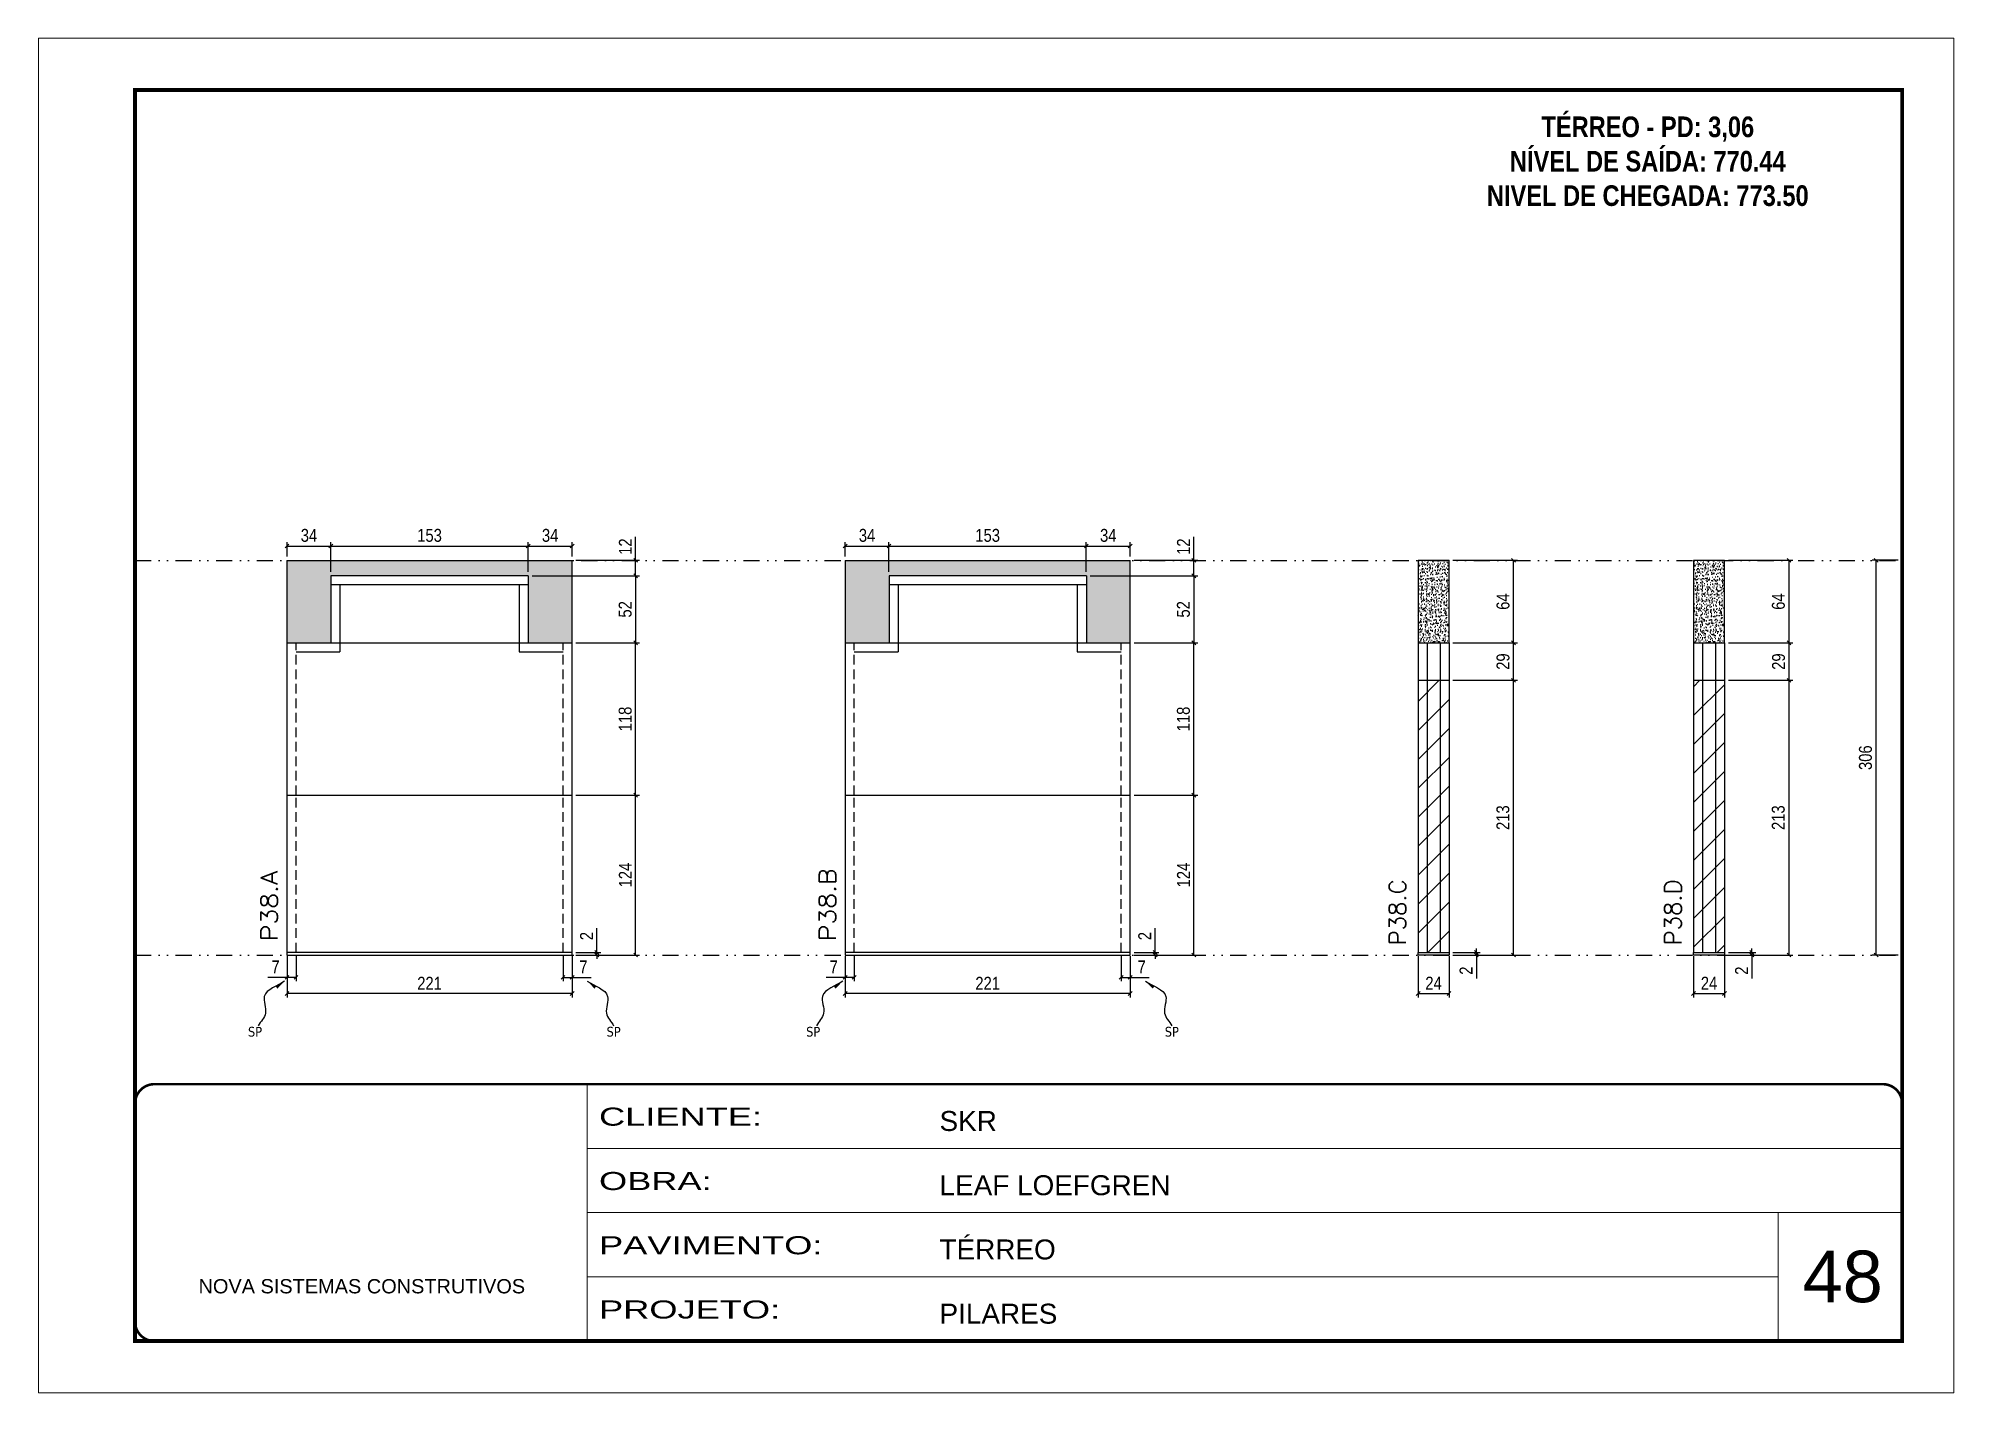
# Model space of a CAD drawing. Extents: x 14400 to 27878, y -21631 to 6985.
# Drawn here: x 19168 to 20653, y -6700 to -5650 of the extents above; entities that cross this region are included whole.
import ezdxf

# ---------------------------------------------------------------- set-up
doc = ezdxf.new("R2010")
doc.units = 0
for name, pattern in [('CONTINUO', [0]), ('DASHED', [0.75, 0.5, -0.25]), ('DIVIDE2', [0.625, 0.25, -0.125, 0, -0.125, 0, -0.125]), ('HIDDEN', [0.375, 0.25, -0.125])]:
    doc.linetypes.add(name, pattern=pattern)
for name, color, linetype, lineweight in [('CARIMBO', 255, 'Continuous', 9), ('Folhas', 255, 'Continuous', 9), ('Hachura', 251, 'Continuous', 9), ('SARRAFO DE PRESSAO', 251, 'DASHED', 9), ('Texto Seção', 7, 'Continuous', 15)]:
    doc.layers.add(name, color=color, linetype=linetype, lineweight=lineweight)
for name, color, linetype in [('COTA', 241, 'Continuous'), ('NOMENCLATURA', 7, 'Continuous'), ('Nível', 160, 'Continuous'), ('Painéis', 200, 'Continuous'), ('SARR_2.2x7', 40, 'Continuous'), ('Sarrafo de Pressão', 42, 'HIDDEN'), ('texto', 7, 'Continuous')]:
    doc.layers.add(name, color=color, linetype=linetype)
doc.styles.add('ARIAL', font='arial.ttf')
doc.styles.add('COTA TECNICA', font='techl___.ttf', dxfattribs={"height": 10})
doc.styles.add('COTA TECNICA-50', font='techl___.ttf', dxfattribs={"height": 10})
doc.styles.add('REGUA-120', font='ROMANS.shx', dxfattribs={"height": 15})
doc.styles.add('ROMANC', font='techb___.ttf', dxfattribs={"height": 2.5})
doc.styles.get("Standard").update_dxf_attribs({"font": 'arial.ttf'})
doc.styles.add('Tecnologia', font='')
doc.styles.get('Tecnologia').set_extended_font_data('Forgotten Futurist')
doc.dimstyles.new('COTA PAINEL-50', dxfattribs={"dimtxt": 10, "dimasz": 3, "dimexe": 3, "dimexo": 3, "dimgap": 3, "dimtad": 1, "dimdec": 1, "dimzin": 12, "dimdsep": 46, "dimtxsty": 'COTA TECNICA-50', "dimblk1": 'OBLIQUE', "dimblk2": 'OBLIQUE', "dimsah": 1, "dimcen": 0.9, "dimclrd": 4, "dimclre": 4, "dimclrt": 240, "dimadec": 1, "dimazin": 3, "dimtfac": 1, "dimtdec": 1, "dimtmove": 0, "dimatfit": 3, "dimfxl": 1, "dimtolj": 1, "dimtzin": 12, "dimarcsym": 0})
doc.dimstyles.new('PAINEL', dxfattribs={"dimtxt": 10, "dimasz": 3, "dimexe": 3, "dimexo": 3, "dimgap": 3, "dimtad": 1, "dimdec": 1, "dimzin": 12, "dimdsep": 46, "dimtxsty": 'COTA TECNICA', "dimblk1": 'OBLIQUE', "dimblk2": 'OBLIQUE', "dimsah": 1, "dimcen": 0.9, "dimclrd": 4, "dimclre": 4, "dimclrt": 240, "dimadec": 1, "dimazin": 3, "dimtfac": 1, "dimtdec": 1, "dimtmove": 0, "dimatfit": 3, "dimfxl": 1, "dimtolj": 1, "dimtzin": 12, "dimarcsym": 0})
doc.dimstyles.get("Standard").update_dxf_attribs({"dimtxt": 0.18, "dimasz": 0.18, "dimexe": 0.18, "dimexo": 0.0625, "dimgap": 0.09, "dimtad": 0, "dimtih": 1, "dimtoh": 1, "dimdec": 4, "dimzin": 0, "dimdsep": 46, "dimtxsty": 'Standard', "dimcen": 0.09, "dimadec": 0, "dimazin": 0, "dimtfac": 1, "dimtdec": 4, "dimtofl": 0, "dimtmove": 0, "dimatfit": 3, "dimfxl": 1, "dimtolj": 1, "dimtzin": 0, "dimarcsym": 0})

msp = doc.modelspace()

# ---------------------------------------------------------------- texts
at = {"layer": 'CARIMBO', "style": 'ARIAL'}
msp.add_text('48', height=40, dxfattribs=at).set_placement((20536.33, -6629.46))
at = {"layer": 'NOMENCLATURA', "color": 2, "insert": (20416.31, -5683.54), "char_height": 16, "attachment_point": 2, "style": 'ROMANC'}
msp.add_mtext_dynamic_manual_height_columns('\\PTÉRREO - PD: 3,06\\PNÍVEL DE SAÍDA: 770.44\\PNIVEL DE CHEGADA: 773.50', width=432.3511, gutter_width=1, heights=[0], dxfattribs=at)
at = {"layer": 'texto', "color": 0, "char_height": 7.5, "attachment_point": 5}
for insert in [(19336.5, -6419.81), (19614.52, -6419.81), (19769.24, -6419.81), (20047.27, -6419.81)]:
    msp.add_mtext('{\\fTahoma|b0|i0|c0|p34;\\C4;SP}', dxfattribs=dict(at, insert=insert))
at = {"layer": 'Texto Seção', "style": 'REGUA-120', "width": 1.1}
for s, p in [('P38.A', (19354.03, -6349.55)), ('P38.B', (19786.77, -6349.55))]:
    msp.add_text(s, height=13, rotation=90, dxfattribs=at).set_placement(p)
at = {"layer": 'Texto Seção', "char_height": 13, "width": 370.6998, "attachment_point": 7, "rotation": 90, "style": 'REGUA-120'}
for s, insert in [('P38.C', (20228.8, -6352.9)), ('P38.D', (20442.31, -6352.9))]:
    msp.add_mtext(s, dxfattribs=dict(at, insert=insert))

# ---------------------------------------------------------------- blocks, each defined once
blk = doc.blocks.new('9999999999')
at = {"color": 30, "linetype": 'CONTINUO'}
for p, q in [((98564.6, 34230.2), (98564.6, 34429.4)), ((98564.6, 34379.6), (99584, 34379.6)), ((98564.6, 34329.8), (99488, 34329.8)), ((99584, 34329.8), (99488, 34329.8)), ((99488, 34329.8), (99488, 34230.2)), ((98564.6, 34280), (99488, 34280))]:
    blk.add_line(p, q, dxfattribs=at)
at = {"color": 30, "linetype": 'CONTINUO', "const_width": 2}
blk.add_lwpolyline([(99584, 34230.2), (99584, 34414.4, 0.414214), (99569, 34429.4), (98229, 34429.4, 0.414214), (98214, 34414.4), (98214, 34245.2, 0.414214), (98229, 34230.2), (99584, 34230.2)], format="xyb", dxfattribs=at)
at = {"layer": 'Folhas'}
blk.add_lwpolyline([(98139, 34190.2), (99624, 34190.2), (99624, 35240.2), (98139, 35240.2)], close=True, dxfattribs=at)
at = {"layer": 'Folhas', "color": 30, "const_width": 3}
blk.add_lwpolyline([(98214, 34230.2), (99584, 34230.2), (99584, 35200.2), (98214, 35200.2)], close=True, dxfattribs=at)
at = {"color": 7, "linetype": 'Continuous', "ltscale": 5, "style": 'ARIAL'}
for s, height, p in [('SKR', 15.48, (98837.7, 34393.1)), ('LEAF LOEFGREN', 15.483, (98837.7, 34343.3)), ('TÉRREO', 15.48, (98837.7, 34293.5)), ('NOVA SISTEMAS CONSTRUTIVOS', 11.059, (98263.2, 34267.2)), ('PILARES', 15.48, (98837.7, 34243.7))]:
    blk.add_text(s, height=height, dxfattribs=at).set_placement(p)
at = {"layer": 'Folhas', "color": 7, "style": 'Tecnologia', "width": 1.5}
for s, p in [('CLIENTE:', (98573.7, 34397.2)), ('OBRA:', (98573.7, 34347.3)), ('PAVIMENTO:', (98573.7, 34297.5)), ('PROJETO:', (98573.7, 34247.7))]:
    blk.add_text(s, height=14, dxfattribs=at).set_placement(p)
blk = doc.blocks.new('_Oblique')
at = {"color": 0, "linetype": 'ByBlock', "lineweight": -2}
blk.add_line((-0.5, -0.5), (0.5, 0.5), dxfattribs=at)
blk = doc.blocks.new('*D2306')
at = {"layer": 'COTA', "color": 4, "lineweight": -2, "transparency": 16777216}
for p, q in [((20610.5, -6054.3), (20590.3, -6054.3)), ((20593.3, -6360.3), (20593.3, -6054.3)), ((20610.5, -6360.3), (20590.3, -6360.3))]:
    blk.add_line(p, q, dxfattribs=at)
at = {"layer": 'Defpoints', "color": 0, "transparency": 16777216}
for p in [(20593.3, -6054.3), (20613.5, -6054.3), (20613.5, -6360.3)]:
    blk.add_point(p, dxfattribs=at)
at = {"layer": 'COTA', "color": 4, "lineweight": -2, "transparency": 16777216, "xscale": 3, "yscale": 3, "zscale": 3}
for p, rotation in [((20593.3, -6054.3), 90), ((20593.3, -6360.3), 270)]:
    blk.add_blockref('_Oblique', p, dxfattribs=dict(at, rotation=rotation))
at = {"layer": 'COTA', "color": 240, "transparency": 16777216, "insert": (20585.1, -6207.3), "char_height": 10, "attachment_point": 5, "rotation": 90, "style": 'COTA TECNICA'}
blk.add_mtext('\\A1;306', dxfattribs=at)
blk = doc.blocks.new('*D2310')
at = {"layer": 'COTA', "color": 4, "lineweight": -2, "transparency": 16777216}
for p, q in [((20238.2, -6361.3), (20238.2, -6393.2)), ((20262.2, -6361.3), (20262.2, -6393.2)), ((20238.2, -6390.2), (20262.2, -6390.2))]:
    blk.add_line(p, q, dxfattribs=at)
at = {"layer": 'Defpoints', "color": 0, "transparency": 16777216}
for p in [(20238.2, -6358.3), (20262.2, -6358.3), (20262.2, -6390.2)]:
    blk.add_point(p, dxfattribs=at)
at = {"layer": 'COTA', "color": 4, "lineweight": -2, "transparency": 16777216, "xscale": 3, "yscale": 3, "zscale": 3, "rotation": 180}
blk.add_blockref('_Oblique', (20238.2, -6390.2), dxfattribs=at)
at = {"layer": 'COTA', "color": 4, "lineweight": -2, "transparency": 16777216, "xscale": 3, "yscale": 3, "zscale": 3}
blk.add_blockref('_Oblique', (20262.2, -6390.2), dxfattribs=at)
at = {"layer": 'COTA', "color": 240, "transparency": 16777216, "insert": (20250.2, -6382.1), "char_height": 10, "attachment_point": 5, "style": 'COTA TECNICA'}
blk.add_mtext('\\A1;24', dxfattribs=at)
blk = doc.blocks.new('*D2311')
at = {"layer": 'COTA', "color": 4, "lineweight": -2, "transparency": 16777216}
for p, q in [((20283.4, -6358.3), (20283.4, -6355.3)), ((20265.2, -6358.3), (20286.4, -6358.3)), ((20265.2, -6360.3), (20286.4, -6360.3)), ((20283.4, -6358.3), (20283.4, -6360.3)), ((20283.4, -6360.3), (20283.4, -6378.4))]:
    blk.add_line(p, q, dxfattribs=at)
at = {"layer": 'Defpoints', "color": 0, "transparency": 16777216}
for p in [(20262.2, -6358.3), (20262.2, -6360.3), (20283.4, -6358.3)]:
    blk.add_point(p, dxfattribs=at)
at = {"layer": 'COTA', "color": 4, "lineweight": -2, "transparency": 16777216, "xscale": 3, "yscale": 3, "zscale": 3}
for p, rotation in [((20283.4, -6358.3), 270), ((20283.4, -6360.3), 90)]:
    blk.add_blockref('_Oblique', p, dxfattribs=dict(at, rotation=rotation))
at = {"layer": 'COTA', "color": 240, "transparency": 16777216, "insert": (20275.4, -6372.4), "char_height": 10, "attachment_point": 5, "rotation": 90, "style": 'COTA TECNICA-50'}
blk.add_mtext('\\A1;2', dxfattribs=at)
blk = doc.blocks.new('*D2312')
at = {"layer": 'COTA', "color": 4, "lineweight": -2, "transparency": 16777216}
for p, q in [((20265.2, -6147.3), (20315.2, -6147.3)), ((20312.2, -6360.3), (20312.2, -6147.3)), ((20265.2, -6360.3), (20315.2, -6360.3))]:
    blk.add_line(p, q, dxfattribs=at)
at = {"layer": 'Defpoints', "color": 0, "transparency": 16777216}
for p in [(20262.2, -6147.3), (20312.2, -6147.3), (20262.2, -6360.3)]:
    blk.add_point(p, dxfattribs=at)
at = {"layer": 'COTA', "color": 4, "lineweight": -2, "transparency": 16777216, "xscale": 3, "yscale": 3, "zscale": 3}
for p, rotation in [((20312.2, -6147.3), 90), ((20312.2, -6360.3), 270)]:
    blk.add_blockref('_Oblique', p, dxfattribs=dict(at, rotation=rotation))
at = {"layer": 'COTA', "color": 240, "transparency": 16777216, "insert": (20304, -6253.8), "char_height": 10, "attachment_point": 5, "rotation": 90, "style": 'COTA TECNICA-50'}
blk.add_mtext('\\A1;213', dxfattribs=at)
blk = doc.blocks.new('*D2324')
at = {"layer": 'COTA', "color": 4, "lineweight": -2, "transparency": 16777216}
for p, q in [((20265.2, -6054.3), (20315.2, -6054.3)), ((20312.2, -6118.3), (20312.2, -6054.3)), ((20265.2, -6118.3), (20315.2, -6118.3))]:
    blk.add_line(p, q, dxfattribs=at)
at = {"layer": 'Defpoints', "color": 0, "transparency": 16777216}
for p in [(20262.2, -6054.3), (20312.2, -6054.3), (20262.2, -6118.3)]:
    blk.add_point(p, dxfattribs=at)
at = {"layer": 'COTA', "color": 4, "lineweight": -2, "transparency": 16777216, "xscale": 3, "yscale": 3, "zscale": 3}
for p, rotation in [((20312.2, -6054.3), 90), ((20312.2, -6118.3), 270)]:
    blk.add_blockref('_Oblique', p, dxfattribs=dict(at, rotation=rotation))
at = {"layer": 'COTA', "color": 240, "transparency": 16777216, "insert": (20304.1, -6086.3), "char_height": 10, "attachment_point": 5, "rotation": 90, "style": 'COTA TECNICA'}
blk.add_mtext('\\A1;64', dxfattribs=at)
blk = doc.blocks.new('*D2313')
at = {"layer": 'COTA', "color": 4, "lineweight": -2, "transparency": 16777216}
for p, q in [((19794, -6361.3), (19794, -6393.2)), ((20015, -6361.3), (20015, -6393.2)), ((20015, -6390.2), (19794, -6390.2))]:
    blk.add_line(p, q, dxfattribs=at)
at = {"layer": 'Defpoints', "color": 0, "transparency": 16777216}
for p in [(19794, -6358.3), (20015, -6358.3), (19794, -6390.2)]:
    blk.add_point(p, dxfattribs=at)
at = {"layer": 'COTA', "color": 4, "lineweight": -2, "transparency": 16777216, "xscale": 3, "yscale": 3, "zscale": 3, "rotation": 180}
blk.add_blockref('_Oblique', (19794, -6390.2), dxfattribs=at)
at = {"layer": 'COTA', "color": 4, "lineweight": -2, "transparency": 16777216, "xscale": 3, "yscale": 3, "zscale": 3}
blk.add_blockref('_Oblique', (20015, -6390.2), dxfattribs=at)
at = {"layer": 'COTA', "color": 240, "transparency": 16777216, "insert": (19904.5, -6382.2), "char_height": 10, "attachment_point": 5, "style": 'COTA TECNICA'}
blk.add_mtext('\\A1;221', dxfattribs=at)
blk = doc.blocks.new('*D2314')
at = {"layer": 'COTA', "color": 4, "lineweight": -2, "transparency": 16777216}
for p, q in [((20008, -6361.3), (20008, -6380.6)), ((20015, -6363.3), (20015, -6380.6)), ((20008, -6377.6), (20015, -6377.6)), ((20015, -6377.6), (20029.8, -6377.6))]:
    blk.add_line(p, q, dxfattribs=at)
at = {"layer": 'Defpoints', "color": 0, "transparency": 16777216}
for p in [(20008, -6358.3), (20015, -6360.3), (20015, -6377.6)]:
    blk.add_point(p, dxfattribs=at)
at = {"layer": 'COTA', "color": 4, "lineweight": -2, "transparency": 16777216, "xscale": 3, "yscale": 3, "zscale": 3, "rotation": 180}
blk.add_blockref('_Oblique', (20008, -6377.6), dxfattribs=at)
at = {"layer": 'COTA', "color": 4, "lineweight": -2, "transparency": 16777216, "xscale": 3, "yscale": 3, "zscale": 3}
blk.add_blockref('_Oblique', (20015, -6377.6), dxfattribs=at)
at = {"layer": 'COTA', "color": 240, "transparency": 16777216, "insert": (20023.9, -6369.5), "char_height": 10, "attachment_point": 5, "style": 'COTA TECNICA-50'}
blk.add_mtext('\\A1;7', dxfattribs=at)
blk = doc.blocks.new('*D2315')
at = {"layer": 'COTA', "color": 4, "lineweight": -2, "transparency": 16777216}
for p, q in [((19794, -6363.3), (19794, -6380.6)), ((19801, -6361.3), (19801, -6380.6)), ((19794, -6377.6), (19779.3, -6377.6)), ((19801, -6377.6), (19794, -6377.6))]:
    blk.add_line(p, q, dxfattribs=at)
at = {"layer": 'Defpoints', "color": 0, "transparency": 16777216}
for p in [(19794, -6360.3), (19801, -6358.3), (19794, -6377.6)]:
    blk.add_point(p, dxfattribs=at)
at = {"layer": 'COTA', "color": 4, "lineweight": -2, "transparency": 16777216, "xscale": 3, "yscale": 3, "zscale": 3, "rotation": 180}
blk.add_blockref('_Oblique', (19794, -6377.6), dxfattribs=at)
at = {"layer": 'COTA', "color": 4, "lineweight": -2, "transparency": 16777216, "xscale": 3, "yscale": 3, "zscale": 3}
blk.add_blockref('_Oblique', (19801, -6377.6), dxfattribs=at)
at = {"layer": 'COTA', "color": 240, "transparency": 16777216, "insert": (19785.2, -6369.5), "char_height": 10, "attachment_point": 5, "style": 'COTA TECNICA-50'}
blk.add_mtext('\\A1;7', dxfattribs=at)
blk = doc.blocks.new('*D2316')
at = {"layer": 'COTA', "color": 4, "lineweight": -2, "transparency": 16777216}
for p, q in [((20034.3, -6358.3), (20034.3, -6339.5)), ((20018, -6358.3), (20037.3, -6358.3)), ((20018, -6360.3), (20037.3, -6360.3)), ((20034.3, -6360.3), (20034.3, -6358.3)), ((20034.3, -6360.3), (20034.3, -6363.3))]:
    blk.add_line(p, q, dxfattribs=at)
at = {"layer": 'Defpoints', "color": 0, "transparency": 16777216}
for p in [(20015, -6358.3), (20015, -6360.3), (20034.3, -6360.3)]:
    blk.add_point(p, dxfattribs=at)
at = {"layer": 'COTA', "color": 4, "lineweight": -2, "transparency": 16777216, "xscale": 3, "yscale": 3, "zscale": 3}
for p, rotation in [((20034.3, -6358.3), 270), ((20034.3, -6360.3), 90)]:
    blk.add_blockref('_Oblique', p, dxfattribs=dict(at, rotation=rotation))
at = {"layer": 'COTA', "color": 240, "transparency": 16777216, "insert": (20026.3, -6345.6), "char_height": 10, "attachment_point": 5, "rotation": 90, "style": 'COTA TECNICA-50'}
blk.add_mtext('\\A1;2', dxfattribs=at)
blk = doc.blocks.new('*D2325')
at = {"layer": 'COTA', "color": 4, "linetype": 'ByBlock', "lineweight": -2, "transparency": 16777216}
for p, q in [((20018, -6236.3), (20067.4, -6236.3)), ((20064.4, -6360.3), (20064.4, -6236.3)), ((20018, -6360.3), (20067.4, -6360.3))]:
    blk.add_line(p, q, dxfattribs=at)
at = {"layer": 'Defpoints', "color": 0, "linetype": 'ByBlock', "transparency": 16777216}
for p in [(20015, -6236.3), (20064.4, -6236.3), (20015, -6360.3)]:
    blk.add_point(p, dxfattribs=at)
at = {"layer": 'COTA', "color": 4, "linetype": 'ByBlock', "lineweight": -2, "transparency": 16777216, "xscale": 3, "yscale": 3, "zscale": 3}
for p, rotation in [((20064.4, -6236.3), 90), ((20064.4, -6360.3), 270)]:
    blk.add_blockref('_Oblique', p, dxfattribs=dict(at, rotation=rotation))
at = {"layer": 'COTA', "color": 240, "linetype": 'ByBlock', "transparency": 16777216, "insert": (20056.3, -6298.3), "char_height": 10, "attachment_point": 5, "rotation": 90, "style": 'COTA TECNICA'}
blk.add_mtext('\\A1;124', dxfattribs=at)
blk = doc.blocks.new('*D2326')
at = {"layer": 'COTA', "color": 4, "linetype": 'ByBlock', "lineweight": -2, "transparency": 16777216}
for p, q in [((20018, -6236.3), (20067.4, -6236.3)), ((20064.4, -6360.3), (20064.4, -6236.3)), ((20018, -6360.3), (20067.4, -6360.3))]:
    blk.add_line(p, q, dxfattribs=at)
at = {"layer": 'Defpoints', "color": 0, "linetype": 'ByBlock', "transparency": 16777216}
for p in [(20015, -6236.3), (20064.4, -6236.3), (20015, -6360.3)]:
    blk.add_point(p, dxfattribs=at)
at = {"layer": 'COTA', "color": 4, "linetype": 'ByBlock', "lineweight": -2, "transparency": 16777216, "xscale": 3, "yscale": 3, "zscale": 3}
for p, rotation in [((20064.4, -6236.3), 90), ((20064.4, -6360.3), 270)]:
    blk.add_blockref('_Oblique', p, dxfattribs=dict(at, rotation=rotation))
at = {"layer": 'COTA', "color": 240, "linetype": 'ByBlock', "transparency": 16777216, "insert": (20056.3, -6298.3), "char_height": 10, "attachment_point": 5, "rotation": 90, "style": 'COTA TECNICA'}
blk.add_mtext('\\A1;124', dxfattribs=at)
blk = doc.blocks.new('*D2317')
at = {"layer": 'COTA', "color": 4, "lineweight": -2, "transparency": 16777216}
for p, q in [((19984, -6066.3), (20067.4, -6066.3)), ((20064.4, -6066.3), (20064.4, -6118.3)), ((20018, -6118.3), (20067.4, -6118.3))]:
    blk.add_line(p, q, dxfattribs=at)
at = {"layer": 'Defpoints', "color": 0, "transparency": 16777216}
for p in [(19981, -6066.3), (20015, -6118.3), (20064.4, -6118.3)]:
    blk.add_point(p, dxfattribs=at)
at = {"layer": 'COTA', "color": 4, "lineweight": -2, "transparency": 16777216, "xscale": 3, "yscale": 3, "zscale": 3}
for p, rotation in [((20064.4, -6066.3), 90), ((20064.4, -6118.3), 270)]:
    blk.add_blockref('_Oblique', p, dxfattribs=dict(at, rotation=rotation))
at = {"layer": 'COTA', "color": 240, "transparency": 16777216, "insert": (20056.3, -6092.3), "char_height": 10, "attachment_point": 5, "rotation": 90, "style": 'COTA TECNICA'}
blk.add_mtext('\\A1;52', dxfattribs=at)
blk = doc.blocks.new('*D2327')
at = {"layer": 'COTA', "color": 4, "lineweight": -2, "transparency": 16777216}
for p, q in [((20018, -6118.3), (20067.4, -6118.3)), ((20064.4, -6236.3), (20064.4, -6118.3)), ((20018, -6236.3), (20067.4, -6236.3))]:
    blk.add_line(p, q, dxfattribs=at)
at = {"layer": 'Defpoints', "color": 0, "transparency": 16777216}
for p in [(20015, -6118.3), (20064.4, -6118.3), (20015, -6236.3)]:
    blk.add_point(p, dxfattribs=at)
at = {"layer": 'COTA', "color": 4, "lineweight": -2, "transparency": 16777216, "xscale": 3, "yscale": 3, "zscale": 3}
for p, rotation in [((20064.4, -6118.3), 90), ((20064.4, -6236.3), 270)]:
    blk.add_blockref('_Oblique', p, dxfattribs=dict(at, rotation=rotation))
at = {"layer": 'COTA', "color": 240, "transparency": 16777216, "insert": (20056.3, -6177.3), "char_height": 10, "attachment_point": 5, "rotation": 90, "style": 'COTA TECNICA'}
blk.add_mtext('\\A1;118', dxfattribs=at)
blk = doc.blocks.new('*D2328')
at = {"layer": 'COTA', "color": 4, "lineweight": -2, "transparency": 16777216}
for p, q in [((20064.4, -6054.3), (20064.4, -6036)), ((20018, -6054.3), (20067.4, -6054.3)), ((20064.4, -6066.3), (20064.4, -6054.3)), ((19984, -6066.3), (20067.4, -6066.3))]:
    blk.add_line(p, q, dxfattribs=at)
at = {"layer": 'Defpoints', "color": 0, "transparency": 16777216}
for p in [(20015, -6054.3), (20064.4, -6054.3), (19981, -6066.3)]:
    blk.add_point(p, dxfattribs=at)
at = {"layer": 'COTA', "color": 4, "lineweight": -2, "transparency": 16777216, "xscale": 3, "yscale": 3, "zscale": 3}
for p, rotation in [((20064.4, -6054.3), 90), ((20064.4, -6066.3), 270)]:
    blk.add_blockref('_Oblique', p, dxfattribs=dict(at, rotation=rotation))
at = {"layer": 'COTA', "color": 240, "transparency": 16777216, "insert": (20056.3, -6043.7), "char_height": 10, "attachment_point": 5, "rotation": 90, "style": 'COTA TECNICA'}
blk.add_mtext('\\A1;12', dxfattribs=at)
blk = doc.blocks.new('*D2329')
at = {"layer": 'COTA', "color": 4, "lineweight": -2, "transparency": 16777216}
for p, q in [((19794, -6051.3), (19794, -6040.2)), ((19794, -6043.2), (19828, -6043.2)), ((19828, -6063.3), (19828, -6040.2))]:
    blk.add_line(p, q, dxfattribs=at)
at = {"layer": 'Defpoints', "color": 0, "transparency": 16777216}
for p in [(19828, -6043.2), (19794, -6054.3), (19828, -6066.3)]:
    blk.add_point(p, dxfattribs=at)
at = {"layer": 'COTA', "color": 4, "lineweight": -2, "transparency": 16777216, "xscale": 3, "yscale": 3, "zscale": 3, "rotation": 180}
blk.add_blockref('_Oblique', (19794, -6043.2), dxfattribs=at)
at = {"layer": 'COTA', "color": 4, "lineweight": -2, "transparency": 16777216, "xscale": 3, "yscale": 3, "zscale": 3}
blk.add_blockref('_Oblique', (19828, -6043.2), dxfattribs=at)
at = {"layer": 'COTA', "color": 240, "transparency": 16777216, "insert": (19811, -6035), "char_height": 10, "attachment_point": 5, "style": 'COTA TECNICA'}
blk.add_mtext('\\A1;34', dxfattribs=at)
blk = doc.blocks.new('*D2330')
at = {"layer": 'COTA', "color": 4, "lineweight": -2, "transparency": 16777216}
for p, q in [((19828, -6063.3), (19828, -6040.2)), ((19828, -6043.2), (19981, -6043.2)), ((19981, -6063.3), (19981, -6040.2))]:
    blk.add_line(p, q, dxfattribs=at)
at = {"layer": 'Defpoints', "color": 0, "transparency": 16777216}
for p in [(19981, -6043.2), (19828, -6066.3), (19981, -6066.3)]:
    blk.add_point(p, dxfattribs=at)
at = {"layer": 'COTA', "color": 4, "lineweight": -2, "transparency": 16777216, "xscale": 3, "yscale": 3, "zscale": 3, "rotation": 180}
blk.add_blockref('_Oblique', (19828, -6043.2), dxfattribs=at)
at = {"layer": 'COTA', "color": 4, "lineweight": -2, "transparency": 16777216, "xscale": 3, "yscale": 3, "zscale": 3}
blk.add_blockref('_Oblique', (19981, -6043.2), dxfattribs=at)
at = {"layer": 'COTA', "color": 240, "transparency": 16777216, "insert": (19904.5, -6035), "char_height": 10, "attachment_point": 5, "style": 'COTA TECNICA'}
blk.add_mtext('\\A1;153', dxfattribs=at)
blk = doc.blocks.new('*D2331')
at = {"layer": 'COTA', "color": 4, "lineweight": -2, "transparency": 16777216}
for p, q in [((19981, -6063.3), (19981, -6040.2)), ((19981, -6043.2), (20015, -6043.2)), ((20015, -6051.3), (20015, -6040.2))]:
    blk.add_line(p, q, dxfattribs=at)
at = {"layer": 'Defpoints', "color": 0, "transparency": 16777216}
for p in [(20015, -6043.2), (20015, -6054.3), (19981, -6066.3)]:
    blk.add_point(p, dxfattribs=at)
at = {"layer": 'COTA', "color": 4, "lineweight": -2, "transparency": 16777216, "xscale": 3, "yscale": 3, "zscale": 3, "rotation": 180}
blk.add_blockref('_Oblique', (19981, -6043.2), dxfattribs=at)
at = {"layer": 'COTA', "color": 4, "lineweight": -2, "transparency": 16777216, "xscale": 3, "yscale": 3, "zscale": 3}
blk.add_blockref('_Oblique', (20015, -6043.2), dxfattribs=at)
at = {"layer": 'COTA', "color": 240, "transparency": 16777216, "insert": (19998, -6035), "char_height": 10, "attachment_point": 5, "style": 'COTA TECNICA'}
blk.add_mtext('\\A1;34', dxfattribs=at)
blk = doc.blocks.new('*D2307')
at = {"layer": 'COTA', "color": 4, "lineweight": -2, "transparency": 16777216}
for p, q in [((20451.8, -6361.3), (20451.8, -6393.2)), ((20475.8, -6361.3), (20475.8, -6393.2)), ((20451.8, -6390.2), (20475.8, -6390.2))]:
    blk.add_line(p, q, dxfattribs=at)
at = {"layer": 'Defpoints', "color": 0, "transparency": 16777216}
for p in [(20451.8, -6358.3), (20475.8, -6358.3), (20475.8, -6390.2)]:
    blk.add_point(p, dxfattribs=at)
at = {"layer": 'COTA', "color": 4, "lineweight": -2, "transparency": 16777216, "xscale": 3, "yscale": 3, "zscale": 3, "rotation": 180}
blk.add_blockref('_Oblique', (20451.8, -6390.2), dxfattribs=at)
at = {"layer": 'COTA', "color": 4, "lineweight": -2, "transparency": 16777216, "xscale": 3, "yscale": 3, "zscale": 3}
blk.add_blockref('_Oblique', (20475.8, -6390.2), dxfattribs=at)
at = {"layer": 'COTA', "color": 240, "transparency": 16777216, "insert": (20463.8, -6382.1), "char_height": 10, "attachment_point": 5, "style": 'COTA TECNICA'}
blk.add_mtext('\\A1;24', dxfattribs=at)
blk = doc.blocks.new('*D2308')
at = {"layer": 'COTA', "color": 4, "lineweight": -2, "transparency": 16777216}
for p, q in [((20497, -6358.3), (20497, -6355.3)), ((20478.8, -6358.3), (20500, -6358.3)), ((20478.8, -6360.3), (20500, -6360.3)), ((20497, -6358.3), (20497, -6360.3)), ((20497, -6360.3), (20497, -6378.4))]:
    blk.add_line(p, q, dxfattribs=at)
at = {"layer": 'Defpoints', "color": 0, "transparency": 16777216}
for p in [(20475.8, -6358.3), (20475.8, -6360.3), (20497, -6358.3)]:
    blk.add_point(p, dxfattribs=at)
at = {"layer": 'COTA', "color": 4, "lineweight": -2, "transparency": 16777216, "xscale": 3, "yscale": 3, "zscale": 3}
for p, rotation in [((20497, -6358.3), 270), ((20497, -6360.3), 90)]:
    blk.add_blockref('_Oblique', p, dxfattribs=dict(at, rotation=rotation))
at = {"layer": 'COTA', "color": 240, "transparency": 16777216, "insert": (20489, -6372.4), "char_height": 10, "attachment_point": 5, "rotation": 90, "style": 'COTA TECNICA-50'}
blk.add_mtext('\\A1;2', dxfattribs=at)
blk = doc.blocks.new('*D2309')
at = {"layer": 'COTA', "color": 4, "lineweight": -2, "transparency": 16777216}
for p, q in [((20478.8, -6147.3), (20528.8, -6147.3)), ((20525.8, -6360.3), (20525.8, -6147.3)), ((20478.8, -6360.3), (20528.8, -6360.3))]:
    blk.add_line(p, q, dxfattribs=at)
at = {"layer": 'Defpoints', "color": 0, "transparency": 16777216}
for p in [(20475.8, -6147.3), (20525.8, -6147.3), (20475.8, -6360.3)]:
    blk.add_point(p, dxfattribs=at)
at = {"layer": 'COTA', "color": 4, "lineweight": -2, "transparency": 16777216, "xscale": 3, "yscale": 3, "zscale": 3}
for p, rotation in [((20525.8, -6147.3), 90), ((20525.8, -6360.3), 270)]:
    blk.add_blockref('_Oblique', p, dxfattribs=dict(at, rotation=rotation))
at = {"layer": 'COTA', "color": 240, "transparency": 16777216, "insert": (20517.5, -6253.8), "char_height": 10, "attachment_point": 5, "rotation": 90, "style": 'COTA TECNICA-50'}
blk.add_mtext('\\A1;213', dxfattribs=at)
blk = doc.blocks.new('*D2323')
at = {"layer": 'COTA', "color": 4, "lineweight": -2, "transparency": 16777216}
for p, q in [((20478.8, -6054.3), (20528.8, -6054.3)), ((20525.8, -6118.3), (20525.8, -6054.3)), ((20478.8, -6118.3), (20528.8, -6118.3))]:
    blk.add_line(p, q, dxfattribs=at)
at = {"layer": 'Defpoints', "color": 0, "transparency": 16777216}
for p in [(20475.8, -6054.3), (20525.8, -6054.3), (20475.8, -6118.3)]:
    blk.add_point(p, dxfattribs=at)
at = {"layer": 'COTA', "color": 4, "lineweight": -2, "transparency": 16777216, "xscale": 3, "yscale": 3, "zscale": 3}
for p, rotation in [((20525.8, -6054.3), 90), ((20525.8, -6118.3), 270)]:
    blk.add_blockref('_Oblique', p, dxfattribs=dict(at, rotation=rotation))
at = {"layer": 'COTA', "color": 240, "transparency": 16777216, "insert": (20517.6, -6086.3), "char_height": 10, "attachment_point": 5, "rotation": 90, "style": 'COTA TECNICA'}
blk.add_mtext('\\A1;64', dxfattribs=at)
blk = doc.blocks.new('*D2318')
at = {"layer": 'COTA', "color": 4, "lineweight": -2, "transparency": 16777216}
for p, q in [((19361.3, -6361.3), (19361.3, -6393.2)), ((19582.3, -6361.3), (19582.3, -6393.2)), ((19582.3, -6390.2), (19361.3, -6390.2))]:
    blk.add_line(p, q, dxfattribs=at)
at = {"layer": 'Defpoints', "color": 0, "transparency": 16777216}
for p in [(19361.3, -6358.3), (19582.3, -6358.3), (19361.3, -6390.2)]:
    blk.add_point(p, dxfattribs=at)
at = {"layer": 'COTA', "color": 4, "lineweight": -2, "transparency": 16777216, "xscale": 3, "yscale": 3, "zscale": 3, "rotation": 180}
blk.add_blockref('_Oblique', (19361.3, -6390.2), dxfattribs=at)
at = {"layer": 'COTA', "color": 4, "lineweight": -2, "transparency": 16777216, "xscale": 3, "yscale": 3, "zscale": 3}
blk.add_blockref('_Oblique', (19582.3, -6390.2), dxfattribs=at)
at = {"layer": 'COTA', "color": 240, "transparency": 16777216, "insert": (19471.8, -6382.2), "char_height": 10, "attachment_point": 5, "style": 'COTA TECNICA'}
blk.add_mtext('\\A1;221', dxfattribs=at)
blk = doc.blocks.new('*D2319')
at = {"layer": 'COTA', "color": 4, "lineweight": -2, "transparency": 16777216}
for p, q in [((19575.3, -6361.3), (19575.3, -6380.6)), ((19582.3, -6363.3), (19582.3, -6380.6)), ((19575.3, -6377.6), (19582.3, -6377.6)), ((19582.3, -6377.6), (19597, -6377.6))]:
    blk.add_line(p, q, dxfattribs=at)
at = {"layer": 'Defpoints', "color": 0, "transparency": 16777216}
for p in [(19575.3, -6358.3), (19582.3, -6360.3), (19582.3, -6377.6)]:
    blk.add_point(p, dxfattribs=at)
at = {"layer": 'COTA', "color": 4, "lineweight": -2, "transparency": 16777216, "xscale": 3, "yscale": 3, "zscale": 3, "rotation": 180}
blk.add_blockref('_Oblique', (19575.3, -6377.6), dxfattribs=at)
at = {"layer": 'COTA', "color": 4, "lineweight": -2, "transparency": 16777216, "xscale": 3, "yscale": 3, "zscale": 3}
blk.add_blockref('_Oblique', (19582.3, -6377.6), dxfattribs=at)
at = {"layer": 'COTA', "color": 240, "transparency": 16777216, "insert": (19591.1, -6369.5), "char_height": 10, "attachment_point": 5, "style": 'COTA TECNICA-50'}
blk.add_mtext('\\A1;7', dxfattribs=at)
blk = doc.blocks.new('*D2320')
at = {"layer": 'COTA', "color": 4, "lineweight": -2, "transparency": 16777216}
for p, q in [((19361.3, -6363.3), (19361.3, -6380.6)), ((19368.3, -6361.3), (19368.3, -6380.6)), ((19361.3, -6377.6), (19346.5, -6377.6)), ((19368.3, -6377.6), (19361.3, -6377.6))]:
    blk.add_line(p, q, dxfattribs=at)
at = {"layer": 'Defpoints', "color": 0, "transparency": 16777216}
for p in [(19361.3, -6360.3), (19368.3, -6358.3), (19361.3, -6377.6)]:
    blk.add_point(p, dxfattribs=at)
at = {"layer": 'COTA', "color": 4, "lineweight": -2, "transparency": 16777216, "xscale": 3, "yscale": 3, "zscale": 3, "rotation": 180}
blk.add_blockref('_Oblique', (19361.3, -6377.6), dxfattribs=at)
at = {"layer": 'COTA', "color": 4, "lineweight": -2, "transparency": 16777216, "xscale": 3, "yscale": 3, "zscale": 3}
blk.add_blockref('_Oblique', (19368.3, -6377.6), dxfattribs=at)
at = {"layer": 'COTA', "color": 240, "transparency": 16777216, "insert": (19352.4, -6369.5), "char_height": 10, "attachment_point": 5, "style": 'COTA TECNICA-50'}
blk.add_mtext('\\A1;7', dxfattribs=at)
blk = doc.blocks.new('*D2321')
at = {"layer": 'COTA', "color": 4, "lineweight": -2, "transparency": 16777216}
for p, q in [((19601.5, -6358.3), (19601.5, -6339.5)), ((19585.3, -6358.3), (19604.5, -6358.3)), ((19585.3, -6360.3), (19604.5, -6360.3)), ((19601.5, -6360.3), (19601.5, -6358.3)), ((19601.5, -6360.3), (19601.5, -6363.3))]:
    blk.add_line(p, q, dxfattribs=at)
at = {"layer": 'Defpoints', "color": 0, "transparency": 16777216}
for p in [(19582.3, -6358.3), (19582.3, -6360.3), (19601.5, -6360.3)]:
    blk.add_point(p, dxfattribs=at)
at = {"layer": 'COTA', "color": 4, "lineweight": -2, "transparency": 16777216, "xscale": 3, "yscale": 3, "zscale": 3}
for p, rotation in [((19601.5, -6358.3), 270), ((19601.5, -6360.3), 90)]:
    blk.add_blockref('_Oblique', p, dxfattribs=dict(at, rotation=rotation))
at = {"layer": 'COTA', "color": 240, "transparency": 16777216, "insert": (19593.5, -6345.6), "char_height": 10, "attachment_point": 5, "rotation": 90, "style": 'COTA TECNICA-50'}
blk.add_mtext('\\A1;2', dxfattribs=at)
blk = doc.blocks.new('*D2332')
at = {"layer": 'COTA', "color": 4, "linetype": 'ByBlock', "lineweight": -2, "transparency": 16777216}
for p, q in [((19585.3, -6236.3), (19634.6, -6236.3)), ((19631.6, -6360.3), (19631.6, -6236.3)), ((19585.3, -6360.3), (19634.6, -6360.3))]:
    blk.add_line(p, q, dxfattribs=at)
at = {"layer": 'Defpoints', "color": 0, "linetype": 'ByBlock', "transparency": 16777216}
for p in [(19582.3, -6236.3), (19631.6, -6236.3), (19582.3, -6360.3)]:
    blk.add_point(p, dxfattribs=at)
at = {"layer": 'COTA', "color": 4, "linetype": 'ByBlock', "lineweight": -2, "transparency": 16777216, "xscale": 3, "yscale": 3, "zscale": 3}
for p, rotation in [((19631.6, -6236.3), 90), ((19631.6, -6360.3), 270)]:
    blk.add_blockref('_Oblique', p, dxfattribs=dict(at, rotation=rotation))
at = {"layer": 'COTA', "color": 240, "linetype": 'ByBlock', "transparency": 16777216, "insert": (19623.6, -6298.3), "char_height": 10, "attachment_point": 5, "rotation": 90, "style": 'COTA TECNICA'}
blk.add_mtext('\\A1;124', dxfattribs=at)
blk = doc.blocks.new('*D2333')
at = {"layer": 'COTA', "color": 4, "linetype": 'ByBlock', "lineweight": -2, "transparency": 16777216}
for p, q in [((19585.3, -6236.3), (19634.6, -6236.3)), ((19631.6, -6360.3), (19631.6, -6236.3)), ((19585.3, -6360.3), (19634.6, -6360.3))]:
    blk.add_line(p, q, dxfattribs=at)
at = {"layer": 'Defpoints', "color": 0, "linetype": 'ByBlock', "transparency": 16777216}
for p in [(19582.3, -6236.3), (19631.6, -6236.3), (19582.3, -6360.3)]:
    blk.add_point(p, dxfattribs=at)
at = {"layer": 'COTA', "color": 4, "linetype": 'ByBlock', "lineweight": -2, "transparency": 16777216, "xscale": 3, "yscale": 3, "zscale": 3}
for p, rotation in [((19631.6, -6236.3), 90), ((19631.6, -6360.3), 270)]:
    blk.add_blockref('_Oblique', p, dxfattribs=dict(at, rotation=rotation))
at = {"layer": 'COTA', "color": 240, "linetype": 'ByBlock', "transparency": 16777216, "insert": (19623.6, -6298.3), "char_height": 10, "attachment_point": 5, "rotation": 90, "style": 'COTA TECNICA'}
blk.add_mtext('\\A1;124', dxfattribs=at)
blk = doc.blocks.new('*D2322')
at = {"layer": 'COTA', "color": 4, "lineweight": -2, "transparency": 16777216}
for p, q in [((19551.3, -6066.3), (19634.6, -6066.3)), ((19631.6, -6066.3), (19631.6, -6118.3)), ((19585.3, -6118.3), (19634.6, -6118.3))]:
    blk.add_line(p, q, dxfattribs=at)
at = {"layer": 'Defpoints', "color": 0, "transparency": 16777216}
for p in [(19548.3, -6066.3), (19582.3, -6118.3), (19631.6, -6118.3)]:
    blk.add_point(p, dxfattribs=at)
at = {"layer": 'COTA', "color": 4, "lineweight": -2, "transparency": 16777216, "xscale": 3, "yscale": 3, "zscale": 3}
for p, rotation in [((19631.6, -6066.3), 90), ((19631.6, -6118.3), 270)]:
    blk.add_blockref('_Oblique', p, dxfattribs=dict(at, rotation=rotation))
at = {"layer": 'COTA', "color": 240, "transparency": 16777216, "insert": (19623.5, -6092.3), "char_height": 10, "attachment_point": 5, "rotation": 90, "style": 'COTA TECNICA'}
blk.add_mtext('\\A1;52', dxfattribs=at)
blk = doc.blocks.new('*D2334')
at = {"layer": 'COTA', "color": 4, "lineweight": -2, "transparency": 16777216}
for p, q in [((19585.3, -6118.3), (19634.6, -6118.3)), ((19631.6, -6236.3), (19631.6, -6118.3)), ((19585.3, -6236.3), (19634.6, -6236.3))]:
    blk.add_line(p, q, dxfattribs=at)
at = {"layer": 'Defpoints', "color": 0, "transparency": 16777216}
for p in [(19582.3, -6118.3), (19631.6, -6118.3), (19582.3, -6236.3)]:
    blk.add_point(p, dxfattribs=at)
at = {"layer": 'COTA', "color": 4, "lineweight": -2, "transparency": 16777216, "xscale": 3, "yscale": 3, "zscale": 3}
for p, rotation in [((19631.6, -6118.3), 90), ((19631.6, -6236.3), 270)]:
    blk.add_blockref('_Oblique', p, dxfattribs=dict(at, rotation=rotation))
at = {"layer": 'COTA', "color": 240, "transparency": 16777216, "insert": (19623.5, -6177.3), "char_height": 10, "attachment_point": 5, "rotation": 90, "style": 'COTA TECNICA'}
blk.add_mtext('\\A1;118', dxfattribs=at)
blk = doc.blocks.new('*D2335')
at = {"layer": 'COTA', "color": 4, "lineweight": -2, "transparency": 16777216}
for p, q in [((19631.6, -6054.3), (19631.6, -6036)), ((19585.3, -6054.3), (19634.6, -6054.3)), ((19631.6, -6066.3), (19631.6, -6054.3)), ((19551.3, -6066.3), (19634.6, -6066.3))]:
    blk.add_line(p, q, dxfattribs=at)
at = {"layer": 'Defpoints', "color": 0, "transparency": 16777216}
for p in [(19582.3, -6054.3), (19631.6, -6054.3), (19548.3, -6066.3)]:
    blk.add_point(p, dxfattribs=at)
at = {"layer": 'COTA', "color": 4, "lineweight": -2, "transparency": 16777216, "xscale": 3, "yscale": 3, "zscale": 3}
for p, rotation in [((19631.6, -6054.3), 90), ((19631.6, -6066.3), 270)]:
    blk.add_blockref('_Oblique', p, dxfattribs=dict(at, rotation=rotation))
at = {"layer": 'COTA', "color": 240, "transparency": 16777216, "insert": (19623.6, -6043.7), "char_height": 10, "attachment_point": 5, "rotation": 90, "style": 'COTA TECNICA'}
blk.add_mtext('\\A1;12', dxfattribs=at)
blk = doc.blocks.new('*D2336')
at = {"layer": 'COTA', "color": 4, "lineweight": -2, "transparency": 16777216}
for p, q in [((19361.3, -6051.3), (19361.3, -6040.2)), ((19361.3, -6043.2), (19395.3, -6043.2)), ((19395.3, -6063.3), (19395.3, -6040.2))]:
    blk.add_line(p, q, dxfattribs=at)
at = {"layer": 'Defpoints', "color": 0, "transparency": 16777216}
for p in [(19395.3, -6043.2), (19361.3, -6054.3), (19395.3, -6066.3)]:
    blk.add_point(p, dxfattribs=at)
at = {"layer": 'COTA', "color": 4, "lineweight": -2, "transparency": 16777216, "xscale": 3, "yscale": 3, "zscale": 3, "rotation": 180}
blk.add_blockref('_Oblique', (19361.3, -6043.2), dxfattribs=at)
at = {"layer": 'COTA', "color": 4, "lineweight": -2, "transparency": 16777216, "xscale": 3, "yscale": 3, "zscale": 3}
blk.add_blockref('_Oblique', (19395.3, -6043.2), dxfattribs=at)
at = {"layer": 'COTA', "color": 240, "transparency": 16777216, "insert": (19378.3, -6035), "char_height": 10, "attachment_point": 5, "style": 'COTA TECNICA'}
blk.add_mtext('\\A1;34', dxfattribs=at)
blk = doc.blocks.new('*D2337')
at = {"layer": 'COTA', "color": 4, "lineweight": -2, "transparency": 16777216}
for p, q in [((19395.3, -6063.3), (19395.3, -6040.2)), ((19395.3, -6043.2), (19548.3, -6043.2)), ((19548.3, -6063.3), (19548.3, -6040.2))]:
    blk.add_line(p, q, dxfattribs=at)
at = {"layer": 'Defpoints', "color": 0, "transparency": 16777216}
for p in [(19548.3, -6043.2), (19395.3, -6066.3), (19548.3, -6066.3)]:
    blk.add_point(p, dxfattribs=at)
at = {"layer": 'COTA', "color": 4, "lineweight": -2, "transparency": 16777216, "xscale": 3, "yscale": 3, "zscale": 3, "rotation": 180}
blk.add_blockref('_Oblique', (19395.3, -6043.2), dxfattribs=at)
at = {"layer": 'COTA', "color": 4, "lineweight": -2, "transparency": 16777216, "xscale": 3, "yscale": 3, "zscale": 3}
blk.add_blockref('_Oblique', (19548.3, -6043.2), dxfattribs=at)
at = {"layer": 'COTA', "color": 240, "transparency": 16777216, "insert": (19471.8, -6035), "char_height": 10, "attachment_point": 5, "style": 'COTA TECNICA'}
blk.add_mtext('\\A1;153', dxfattribs=at)
blk = doc.blocks.new('*D2338')
at = {"layer": 'COTA', "color": 4, "lineweight": -2, "transparency": 16777216}
for p, q in [((19548.3, -6063.3), (19548.3, -6040.2)), ((19548.3, -6043.2), (19582.3, -6043.2)), ((19582.3, -6051.3), (19582.3, -6040.2))]:
    blk.add_line(p, q, dxfattribs=at)
at = {"layer": 'Defpoints', "color": 0, "transparency": 16777216}
for p in [(19582.3, -6043.2), (19582.3, -6054.3), (19548.3, -6066.3)]:
    blk.add_point(p, dxfattribs=at)
at = {"layer": 'COTA', "color": 4, "lineweight": -2, "transparency": 16777216, "xscale": 3, "yscale": 3, "zscale": 3, "rotation": 180}
blk.add_blockref('_Oblique', (19548.3, -6043.2), dxfattribs=at)
at = {"layer": 'COTA', "color": 4, "lineweight": -2, "transparency": 16777216, "xscale": 3, "yscale": 3, "zscale": 3}
blk.add_blockref('_Oblique', (19582.3, -6043.2), dxfattribs=at)
at = {"layer": 'COTA', "color": 240, "transparency": 16777216, "insert": (19565.3, -6035), "char_height": 10, "attachment_point": 5, "style": 'COTA TECNICA'}
blk.add_mtext('\\A1;34', dxfattribs=at)
blk = doc.blocks.new('*D2688')
at = {"layer": 'COTA', "color": 4, "lineweight": -2, "transparency": 16777216}
for p, q in [((20478.8, -6118.3), (20528.8, -6118.3)), ((20525.8, -6147.3), (20525.8, -6118.3)), ((20478.8, -6147.3), (20528.8, -6147.3))]:
    blk.add_line(p, q, dxfattribs=at)
at = {"layer": 'Defpoints', "color": 0, "transparency": 16777216}
for p in [(20475.8, -6118.3), (20525.8, -6118.3), (20475.8, -6147.3)]:
    blk.add_point(p, dxfattribs=at)
at = {"layer": 'COTA', "color": 4, "lineweight": -2, "transparency": 16777216, "xscale": 3, "yscale": 3, "zscale": 3}
for p, rotation in [((20525.8, -6118.3), 90), ((20525.8, -6147.3), 270)]:
    blk.add_blockref('_Oblique', p, dxfattribs=dict(at, rotation=rotation))
at = {"layer": 'COTA', "color": 240, "transparency": 16777216, "insert": (20517.7, -6132.8), "char_height": 10, "attachment_point": 5, "rotation": 90, "style": 'COTA TECNICA'}
blk.add_mtext('\\A1;29', dxfattribs=at)
blk = doc.blocks.new('*D2689')
at = {"layer": 'COTA', "color": 4, "lineweight": -2, "transparency": 16777216}
for p, q in [((20265.2, -6118.3), (20315.2, -6118.3)), ((20312.2, -6147.3), (20312.2, -6118.3)), ((20265.2, -6147.3), (20315.2, -6147.3))]:
    blk.add_line(p, q, dxfattribs=at)
at = {"layer": 'Defpoints', "color": 0, "transparency": 16777216}
for p in [(20262.2, -6118.3), (20312.2, -6118.3), (20262.2, -6147.3)]:
    blk.add_point(p, dxfattribs=at)
at = {"layer": 'COTA', "color": 4, "lineweight": -2, "transparency": 16777216, "xscale": 3, "yscale": 3, "zscale": 3}
for p, rotation in [((20312.2, -6118.3), 90), ((20312.2, -6147.3), 270)]:
    blk.add_blockref('_Oblique', p, dxfattribs=dict(at, rotation=rotation))
at = {"layer": 'COTA', "color": 240, "transparency": 16777216, "insert": (20304.1, -6132.8), "char_height": 10, "attachment_point": 5, "rotation": 90, "style": 'COTA TECNICA'}
blk.add_mtext('\\A1;29', dxfattribs=at)

# ---------------------------------------------------------------- dimensions: what is measured, and where the dimension line sits
at = {"layer": 'COTA'}
for base, p1, p2, dimstyle, picture, middle in [((19395.27, -6043.24), (19361.27, -6054.32), (19395.27, -6066.32), 'PAINEL', '*D2336', (19378.27, -6035.02)), ((19828.02, -6043.24), (19794.02, -6054.32), (19828.02, -6066.32), 'PAINEL', '*D2329', (19811.02, -6035.02)), ((19582.27, -6377.56), (19575.27, -6358.32), (19582.27, -6360.32), 'COTA PAINEL-50', '*D2319', (19591.14, -6369.48)), ((20015.02, -6377.56), (20008.02, -6358.32), (20015.02, -6360.32), 'COTA PAINEL-50', '*D2314', (20023.89, -6369.48))]:
    dim = msp.add_linear_dim(base=base, p1=p1, p2=p2, dimstyle=dimstyle, dxfattribs=at)
    dim.commit()
    dim.dimension.update_dxf_attribs({"geometry": picture, "text_midpoint": middle})
for base, p1, p2, override, picture, middle in [((19548.27, -6043.24), (19395.27, -6066.32), (19548.27, -6066.32), {"dimtmove": 1}, '*D2337', (19471.77, -6035.02)), ((19582.27, -6043.24), (19548.27, -6066.32), (19582.27, -6054.32), {"dimtmove": 1}, '*D2338', (19565.27, -6035.02)), ((19981.02, -6043.24), (19828.02, -6066.32), (19981.02, -6066.32), {"dimtmove": 1}, '*D2330', (19904.52, -6035.02)), ((20015.02, -6043.24), (19981.02, -6066.32), (20015.02, -6054.32), {"dimtmove": 1}, '*D2331', (19998.02, -6035.02)), ((20262.25, -6390.21), (20238.25, -6358.32), (20262.25, -6358.32), {"dimarcsym": 2}, '*D2310', (20250.25, -6382.14)), ((20475.76, -6390.21), (20451.76, -6358.32), (20475.76, -6358.32), {"dimarcsym": 2}, '*D2307', (20463.76, -6382.14))]:
    dim = msp.add_linear_dim(base=base, p1=p1, p2=p2, dimstyle='PAINEL', override=override, dxfattribs=at)
    dim.commit()
    dim.dimension.update_dxf_attribs({"geometry": picture, "text_midpoint": middle})
for base, p1, p2, angle, dimstyle, picture, middle in [((19631.64, -6054.32), (19548.27, -6066.32), (19582.27, -6054.32), 90, 'PAINEL', '*D2335', (19623.58, -6043.66)), ((20064.39, -6054.32), (19981.02, -6066.32), (20015.02, -6054.32), 90, 'PAINEL', '*D2328', (20056.33, -6043.66)), ((20312.24, -6054.32), (20262.25, -6118.32), (20262.25, -6054.32), 90, 'PAINEL', '*D2324', (20304.13, -6086.32)), ((20525.75, -6054.32), (20475.76, -6118.32), (20475.76, -6054.32), 90, 'PAINEL', '*D2323', (20517.65, -6086.32)), ((20593.35, -6054.32), (20613.47, -6360.32), (20613.47, -6054.32), 90, 'PAINEL', '*D2306', (20585.13, -6207.32)), ((19631.64, -6118.32), (19548.27, -6066.32), (19582.27, -6118.32), 90, 'PAINEL', '*D2322', (19623.53, -6092.32)), ((20064.39, -6118.32), (19981.02, -6066.32), (20015.02, -6118.32), 90, 'PAINEL', '*D2317', (20056.28, -6092.32)), ((19631.64, -6118.32), (19582.27, -6236.32), (19582.27, -6118.32), 90, 'PAINEL', '*D2334', (19623.55, -6177.32)), ((20064.39, -6118.32), (20015.02, -6236.32), (20015.02, -6118.32), 90, 'PAINEL', '*D2327', (20056.29, -6177.32)), ((20312.24, -6118.32), (20262.25, -6147.32), (20262.25, -6118.32), 90, 'PAINEL', '*D2689', (20304.15, -6132.82)), ((20525.75, -6118.32), (20475.76, -6147.32), (20475.76, -6118.32), 90, 'PAINEL', '*D2688', (20517.66, -6132.82)), ((20312.24, -6147.32), (20262.25, -6360.32), (20262.25, -6147.32), 90, 'COTA PAINEL-50', '*D2312', (20304.02, -6253.82)), ((20525.75, -6147.32), (20475.76, -6360.32), (20475.76, -6147.32), 90, 'COTA PAINEL-50', '*D2309', (20517.53, -6253.82)), ((19361.27, -6377.56), (19368.27, -6358.32), (19361.27, -6360.32), 180, 'COTA PAINEL-50', '*D2320', (19352.41, -6369.48)), ((19794.02, -6377.56), (19801.02, -6358.32), (19794.02, -6360.32), 180, 'COTA PAINEL-50', '*D2315', (19785.16, -6369.48))]:
    dim = msp.add_linear_dim(base=base, p1=p1, p2=p2, angle=angle, dimstyle=dimstyle, dxfattribs=at)
    dim.commit()
    dim.dimension.update_dxf_attribs({"geometry": picture, "text_midpoint": middle})
at = {"layer": 'COTA', "linetype": 'ByBlock'}
for p1, p2, picture, middle in [((19582.27, -6360.32), (19582.27, -6236.32), '*D2332', (19623.57, -6298.32)), ((19582.27, -6360.32), (19582.27, -6236.32), '*D2333', (19623.57, -6298.32)), ((20015.02, -6360.32), (20015.02, -6236.32), '*D2325', (20056.32, -6298.32)), ((20015.02, -6360.32), (20015.02, -6236.32), '*D2326', (20056.32, -6298.32))]:
    dim = msp.add_aligned_dim(p1=p1, p2=p2, distance=-49.37, dimstyle='PAINEL', dxfattribs=at)
    dim.commit()
    dim.dimension.update_dxf_attribs({"geometry": picture, "text_midpoint": middle})
at = {"layer": 'COTA'}
for base, p1, p2, picture, middle in [((19601.53, -6360.32), (19582.27, -6358.32), (19582.27, -6360.32), '*D2321', (19601.53, -6345.57)), ((20034.28, -6360.32), (20015.02, -6358.32), (20015.02, -6360.32), '*D2316', (20034.28, -6345.57)), ((20283.44, -6358.32), (20262.25, -6360.32), (20262.25, -6358.32), '*D2311', (20283.44, -6372.37)), ((20496.96, -6358.32), (20475.76, -6360.32), (20475.76, -6358.32), '*D2308', (20496.96, -6372.37))]:
    dim = msp.add_linear_dim(base=base, p1=p1, p2=p2, angle=90, dimstyle='COTA PAINEL-50', dxfattribs=at)
    dim.commit()
    dim.dimension.update_dxf_attribs({"geometry": picture, "text_midpoint": middle, "dimtype": 160})
for base, p1, p2, picture, middle in [((19361.27, -6390.21), (19582.27, -6358.32), (19361.27, -6358.32), '*D2318', (19471.77, -6382.15)), ((19794.02, -6390.21), (20015.02, -6358.32), (19794.02, -6358.32), '*D2313', (19904.52, -6382.15))]:
    dim = msp.add_linear_dim(base=base, p1=p1, p2=p2, angle=180, dimstyle='PAINEL', override={"dimarcsym": 2}, dxfattribs=at)
    dim.commit()
    dim.dimension.update_dxf_attribs({"geometry": picture, "text_midpoint": middle})

# ---------------------------------------------------------------- hatches: boundary and pattern name
at = {"layer": 'COTA'}
h = msp.add_hatch(dxfattribs=at)
h.set_pattern_fill('AR-CONC', color=256, scale=0.03)
h.set_pattern_definition([(50, (-432.746, -1148.575), (5.4655401, -0.4781726), [0.5715, -6.2865]), (355, (-432.746, -1148.575), (-1.0573026, 5.7317054), [0.4572, -5.0292175]), (100.451445, (-432.2904, -1148.615), (4.4082374, 5.2535326), [0.4857003, -5.3427073]), (46.1842, (-432.746, -1147.051), (8.1323712, -1.2612698), [0.85725, -9.42975]), (96.635558, (-432.068, -1147.156), (7.122124, 7.4227837), [0.7285507, -8.0140682]), (351.18415, (-432.746, -1147.051), (7.122124, 7.4227837), [0.685799, -7.543792]), (21, (-431.984, -1147.432), (4.5484317, -3.0679559), [0.5715, -6.2865]), (326, (-431.984, -1147.432), (1.8540609, 5.525639), [0.4572, -5.0292]), (71.451445, (-431.605, -1147.688), (6.4024926, 2.457683), [0.4857003, -5.3426981]), (37.5, (-432.7458, -1148.5751), (0.0926581, 2.53665117), [0, -4.96824, 0, -5.1054, 0, -5.04825]), (7.5, (-432.7458, -1148.575), (2.00458988, 3.00541724), [0, -2.91084, 0, -4.85394, 0, -1.92405]), (327.5, (-434.445, -1148.5751), (4.06771786, -0.17186232), [0, -1.905, 0, -5.9436, 0, -7.8867]), (317.5, (-435.207, -1148.575), (4.44387544, 0.76279473), [0, -2.4765, 0, -3.94716, 0, -5.6007])])
h.paths.add_polyline_path([(19395.27, -6066.32), (19548.27, -6066.32), (19548.27, -6118.32), (19582.27, -6118.32), (19582.27, -6054.32), (19361.27, -6054.32), (19361.27, -6118.32), (19395.27, -6118.32)])
h = msp.add_hatch(dxfattribs=at)
h.set_pattern_fill('AR-CONC', color=256, scale=0.03)
h.set_pattern_definition([(50, (0, -1148.575), (5.4655401, -0.4781726), [0.5715, -6.2865]), (355, (0, -1148.575), (-1.0573026, 5.7317054), [0.4572, -5.0292175]), (100.451445, (0.4555, -1148.615), (4.4082374, 5.2535326), [0.4857003, -5.3427073]), (46.1842, (0, -1147.051), (8.1323712, -1.2612698), [0.85725, -9.42975]), (96.635558, (0.678, -1147.156), (7.122124, 7.4227837), [0.7285507, -8.0140682]), (351.18415, (0, -1147.051), (7.122124, 7.4227837), [0.685799, -7.543792]), (21, (0.762, -1147.432), (4.5484317, -3.0679559), [0.5715, -6.2865]), (326, (0.762, -1147.432), (1.8540609, 5.525639), [0.4572, -5.0292]), (71.451445, (1.141, -1147.688), (6.4024926, 2.457683), [0.4857003, -5.3426981]), (37.5, (0, -1148.5751), (0.0926581, 2.53665117), [0, -4.96824, 0, -5.1054, 0, -5.04825]), (7.5, (0, -1148.575), (2.00458988, 3.00541724), [0, -2.91084, 0, -4.85394, 0, -1.92405]), (327.5, (-1.6993, -1148.5751), (4.06771786, -0.17186232), [0, -1.905, 0, -5.9436, 0, -7.8867]), (317.5, (-2.4613, -1148.575), (4.44387544, 0.76279473), [0, -2.4765, 0, -3.94716, 0, -5.6007])])
h.paths.add_polyline_path([(19828.02, -6066.32), (19981.02, -6066.32), (19981.02, -6118.32), (20015.02, -6118.32), (20015.02, -6054.32), (19794.02, -6054.32), (19794.02, -6118.32), (19828.02, -6118.32)])
h = msp.add_hatch(dxfattribs=at)
h.set_pattern_fill('AR-CONC', color=256, scale=0.03)
h.set_pattern_definition([(50, (-1, -942.575), (5.4655401, -0.4781726), [0.5715, -6.2865]), (355, (-1, -942.575), (-1.0573026, 5.7317054), [0.4572, -5.0292175]), (100.451445, (-0.5445, -942.615), (4.4082374, 5.2535326), [0.4857003, -5.3427073]), (46.1842, (-1, -941.051), (8.1323712, -1.2612698), [0.85725, -9.42975]), (96.635558, (-0.322, -941.156), (7.122124, 7.4227837), [0.7285507, -8.0140682]), (351.18415, (-1, -941.051), (7.122124, 7.4227837), [0.685799, -7.543792]), (21, (-0.238, -941.432), (4.5484317, -3.0679559), [0.5715, -6.2865]), (326, (-0.238, -941.432), (1.8540609, 5.525639), [0.4572, -5.0292]), (71.451445, (0.141, -941.688), (6.4024926, 2.457683), [0.4857003, -5.3426981]), (37.5, (-1, -942.5751), (0.0926581, 2.53665117), [0, -4.96824, 0, -5.1054, 0, -5.04825]), (7.5, (-1, -942.575), (2.00458988, 3.00541724), [0, -2.91084, 0, -4.85394, 0, -1.92405]), (327.5, (-2.6993, -942.5751), (4.06771786, -0.17186232), [0, -1.905, 0, -5.9436, 0, -7.8867]), (317.5, (-3.4613, -942.575), (4.44387544, 0.76279473), [0, -2.4765, 0, -3.94716, 0, -5.6007])])
h.paths.add_polyline_path([(20262.25, -6054.32), (20238.25, -6054.32), (20238.25, -6118.32), (20262.25, -6118.32)])
h = msp.add_hatch(dxfattribs=at)
h.set_pattern_fill('AR-CONC', color=256, scale=0.03)
h.set_pattern_definition([(50, (212.5154, -942.575), (5.4655401, -0.4781726), [0.5715, -6.2865]), (355, (212.5154, -942.575), (-1.0573026, 5.7317054), [0.4572, -5.0292175]), (100.451445, (212.971, -942.615), (4.4082374, 5.2535326), [0.4857003, -5.3427073]), (46.1842, (212.5154, -941.051), (8.1323712, -1.2612698), [0.85725, -9.42975]), (96.635558, (213.193, -941.156), (7.122124, 7.4227837), [0.7285507, -8.0140682]), (351.18415, (212.515, -941.051), (7.122124, 7.4227837), [0.685799, -7.543792]), (21, (213.2774, -941.432), (4.5484317, -3.0679559), [0.5715, -6.2865]), (326, (213.2774, -941.432), (1.8540609, 5.525639), [0.4572, -5.0292]), (71.451445, (213.6565, -941.688), (6.4024926, 2.457683), [0.4857003, -5.3426981]), (37.5, (212.5154, -942.5751), (0.0926581, 2.53665117), [0, -4.96824, 0, -5.1054, 0, -5.04825]), (7.5, (212.5154, -942.575), (2.00458988, 3.00541724), [0, -2.91084, 0, -4.85394, 0, -1.92405]), (327.5, (210.8162, -942.5751), (4.06771786, -0.17186232), [0, -1.905, 0, -5.9436, 0, -7.8867]), (317.5, (210.054, -942.575), (4.44387544, 0.76279473), [0, -2.4765, 0, -3.94716, 0, -5.6007])])
h.paths.add_polyline_path([(20475.76, -6054.32), (20451.76, -6054.32), (20451.76, -6118.32), (20475.76, -6118.32)])
at = {"layer": 'Hachura'}
h = msp.add_hatch(dxfattribs=at)
h.set_pattern_fill('ANSI31', color=256, scale=5)
h.paths.add_polyline_path([(20238.25, -6358.32), (20262.25, -6358.32), (20262.25, -6147.32), (20238.25, -6147.32)])
h = msp.add_hatch(dxfattribs=at)
h.set_pattern_fill('ANSI31', color=256, scale=5)
h.paths.add_polyline_path([(20475.76, -6147.32), (20451.76, -6147.32), (20451.76, -6358.32), (20475.76, -6358.32)])

# ---------------------------------------------------------------- linework, layer by layer
at = {"layer": 'COTA'}
for p, q in [((19361.27, -6054.32), (19361.27, -6118.32)), ((19361.27, -6054.32), (19582.27, -6054.32)), ((19582.27, -6118.32), (19582.27, -6054.32)), ((19794.02, -6054.32), (19794.02, -6118.32)), ((19794.02, -6054.32), (20015.02, -6054.32)), ((20015.02, -6118.32), (20015.02, -6054.32)), ((19402.27, -6118.32), (19402.27, -6125.32)), ((19541.27, -6118.32), (19541.27, -6125.32)), ((19835.02, -6118.32), (19835.02, -6125.32)), ((19974.02, -6118.32), (19974.02, -6125.32))]:
    msp.add_line(p, q, dxfattribs=at)
for points in [[(20238.25, -6118.32), (20262.25, -6118.32), (20262.25, -6054.32), (20238.25, -6054.32)], [(20451.76, -6118.32), (20475.76, -6118.32), (20475.76, -6054.32), (20451.76, -6054.32)]]:
    msp.add_lwpolyline(points, close=True, dxfattribs=at)
at = {"layer": 'Nível', "color": 4, "linetype": 'DIVIDE2', "ltscale": 50}
for p, q in [((19243.47, -6054.32), (20613.47, -6054.32)), ((19243.47, -6360.32), (20613.47, -6360.32))]:
    msp.add_line(p, q, dxfattribs=at)
at = {"layer": 'Painéis'}
for p, q in [((19548.27, -6066.32), (19395.27, -6066.32)), ((19395.27, -6066.32), (19395.27, -6118.32)), ((19548.27, -6066.32), (19548.27, -6118.32)), ((19981.02, -6066.32), (19828.02, -6066.32)), ((19828.02, -6066.32), (19828.02, -6118.32)), ((19981.02, -6066.32), (19981.02, -6118.32)), ((19361.27, -6118.32), (19582.27, -6118.32)), ((19361.27, -6118.32), (19361.27, -6358.32)), ((19582.27, -6358.32), (19582.27, -6118.32)), ((19794.02, -6118.32), (20015.02, -6118.32)), ((19794.02, -6118.32), (19794.02, -6358.32)), ((20015.02, -6358.32), (20015.02, -6118.32)), ((20238.25, -6118.32), (20238.25, -6358.32)), ((20238.25, -6118.32), (20262.25, -6118.32)), ((20262.25, -6118.32), (20262.25, -6358.32)), ((20451.76, -6118.32), (20451.76, -6358.32)), ((20451.76, -6118.32), (20475.76, -6118.32)), ((20475.76, -6118.32), (20475.76, -6358.32)), ((20238.25, -6147.32), (20262.25, -6147.32)), ((20451.76, -6147.32), (20475.76, -6147.32)), ((19361.27, -6236.32), (19582.27, -6236.32)), ((19794.02, -6236.32), (20015.02, -6236.32)), ((20238.25, -6358.32), (20262.25, -6358.32)), ((20238.25, -6358.32), (20262.25, -6358.32)), ((20238.25, -6360.32), (20238.25, -6358.32)), ((20262.25, -6360.32), (20238.25, -6360.32)), ((20262.25, -6358.32), (20262.25, -6360.32)), ((20451.76, -6358.32), (20475.76, -6358.32)), ((20451.76, -6358.32), (20475.76, -6358.32)), ((20451.76, -6360.32), (20451.76, -6358.32)), ((20475.76, -6360.32), (20451.76, -6360.32)), ((20475.76, -6358.32), (20475.76, -6360.32))]:
    msp.add_line(p, q, dxfattribs=at)
for points in [[(19582.27, -6358.32), (19361.27, -6358.32), (19361.27, -6360.32), (19582.27, -6360.32)], [(20015.02, -6358.32), (19794.02, -6358.32), (19794.02, -6360.32), (20015.02, -6360.32)]]:
    msp.add_lwpolyline(points, close=True, dxfattribs=at)
at = {"layer": 'SARR_2.2x7'}
for p, q in [((19548.27, -6073.32), (19395.27, -6073.32)), ((19402.27, -6073.32), (19402.27, -6118.32)), ((19541.27, -6073.32), (19541.27, -6118.32)), ((19981.02, -6073.32), (19828.02, -6073.32)), ((19835.02, -6073.32), (19835.02, -6118.32)), ((19974.02, -6073.32), (19974.02, -6118.32)), ((19368.27, -6125.32), (19402.27, -6125.32)), ((19541.27, -6125.32), (19575.27, -6125.32)), ((19801.02, -6125.32), (19835.02, -6125.32)), ((19974.02, -6125.32), (20008.02, -6125.32)), ((20245.25, -6118.32), (20245.25, -6147.32)), ((20255.25, -6118.32), (20255.25, -6147.32)), ((20458.76, -6118.32), (20458.76, -6147.32)), ((20468.76, -6118.32), (20468.76, -6147.32)), ((20245.25, -6147.32), (20245.25, -6358.32)), ((20255.25, -6147.32), (20255.25, -6358.32)), ((20458.76, -6147.32), (20458.76, -6358.32)), ((20468.76, -6147.32), (20468.76, -6358.32))]:
    msp.add_line(p, q, dxfattribs=at)
at = {"layer": 'Sarrafo de Pressão', "ltscale": 30}
for p, q in [((19368.27, -6236.32), (19368.27, -6118.32)), ((19575.27, -6236.32), (19575.27, -6118.32)), ((19801.02, -6236.32), (19801.02, -6118.32)), ((20008.02, -6236.32), (20008.02, -6118.32)), ((19368.27, -6358.32), (19368.27, -6236.32)), ((19575.27, -6358.32), (19575.27, -6236.32)), ((19801.02, -6358.32), (19801.02, -6236.32)), ((20008.02, -6358.32), (20008.02, -6236.32))]:
    msp.add_line(p, q, dxfattribs=at)

# ---------------------------------------------------------------- block references
at = {"layer": 'SARRAFO DE PRESSAO', "color": 6, "linetype": 'ByBlock'}
msp.add_blockref('9999999999', (-78970.51, -40889.8), dxfattribs=at)

msp.set_redraw_order([(e.dxf.handle, doc.entitydb.next_handle()) for e in msp.query("TEXT MTEXT ATTDEF DIMENSION ARC_DIMENSION")])  # texts and dimensions are drawn at this point

# ---------------------------------------------------------------- leaders
at = {"layer": 'COTA', "path_type": 1}
for points in [[(19359.45, -6380.5), (19343.66, -6392.33), (19344.59, -6405.34), (19339.03, -6415.12)], [(19594.1, -6380.5), (19609.89, -6392.33), (19608.96, -6405.34), (19614.52, -6415.12)], [(19792.19, -6380.5), (19776.41, -6392.33), (19777.33, -6405.34), (19771.78, -6415.12)], [(20026.85, -6380.5), (20042.63, -6392.33), (20041.71, -6405.34), (20047.26, -6415.12)]]:
    msp.add_leader(points, dimstyle='Standard', override={"dimasz": 8}, dxfattribs=at)

doc.saveas('drawing.dxf')
